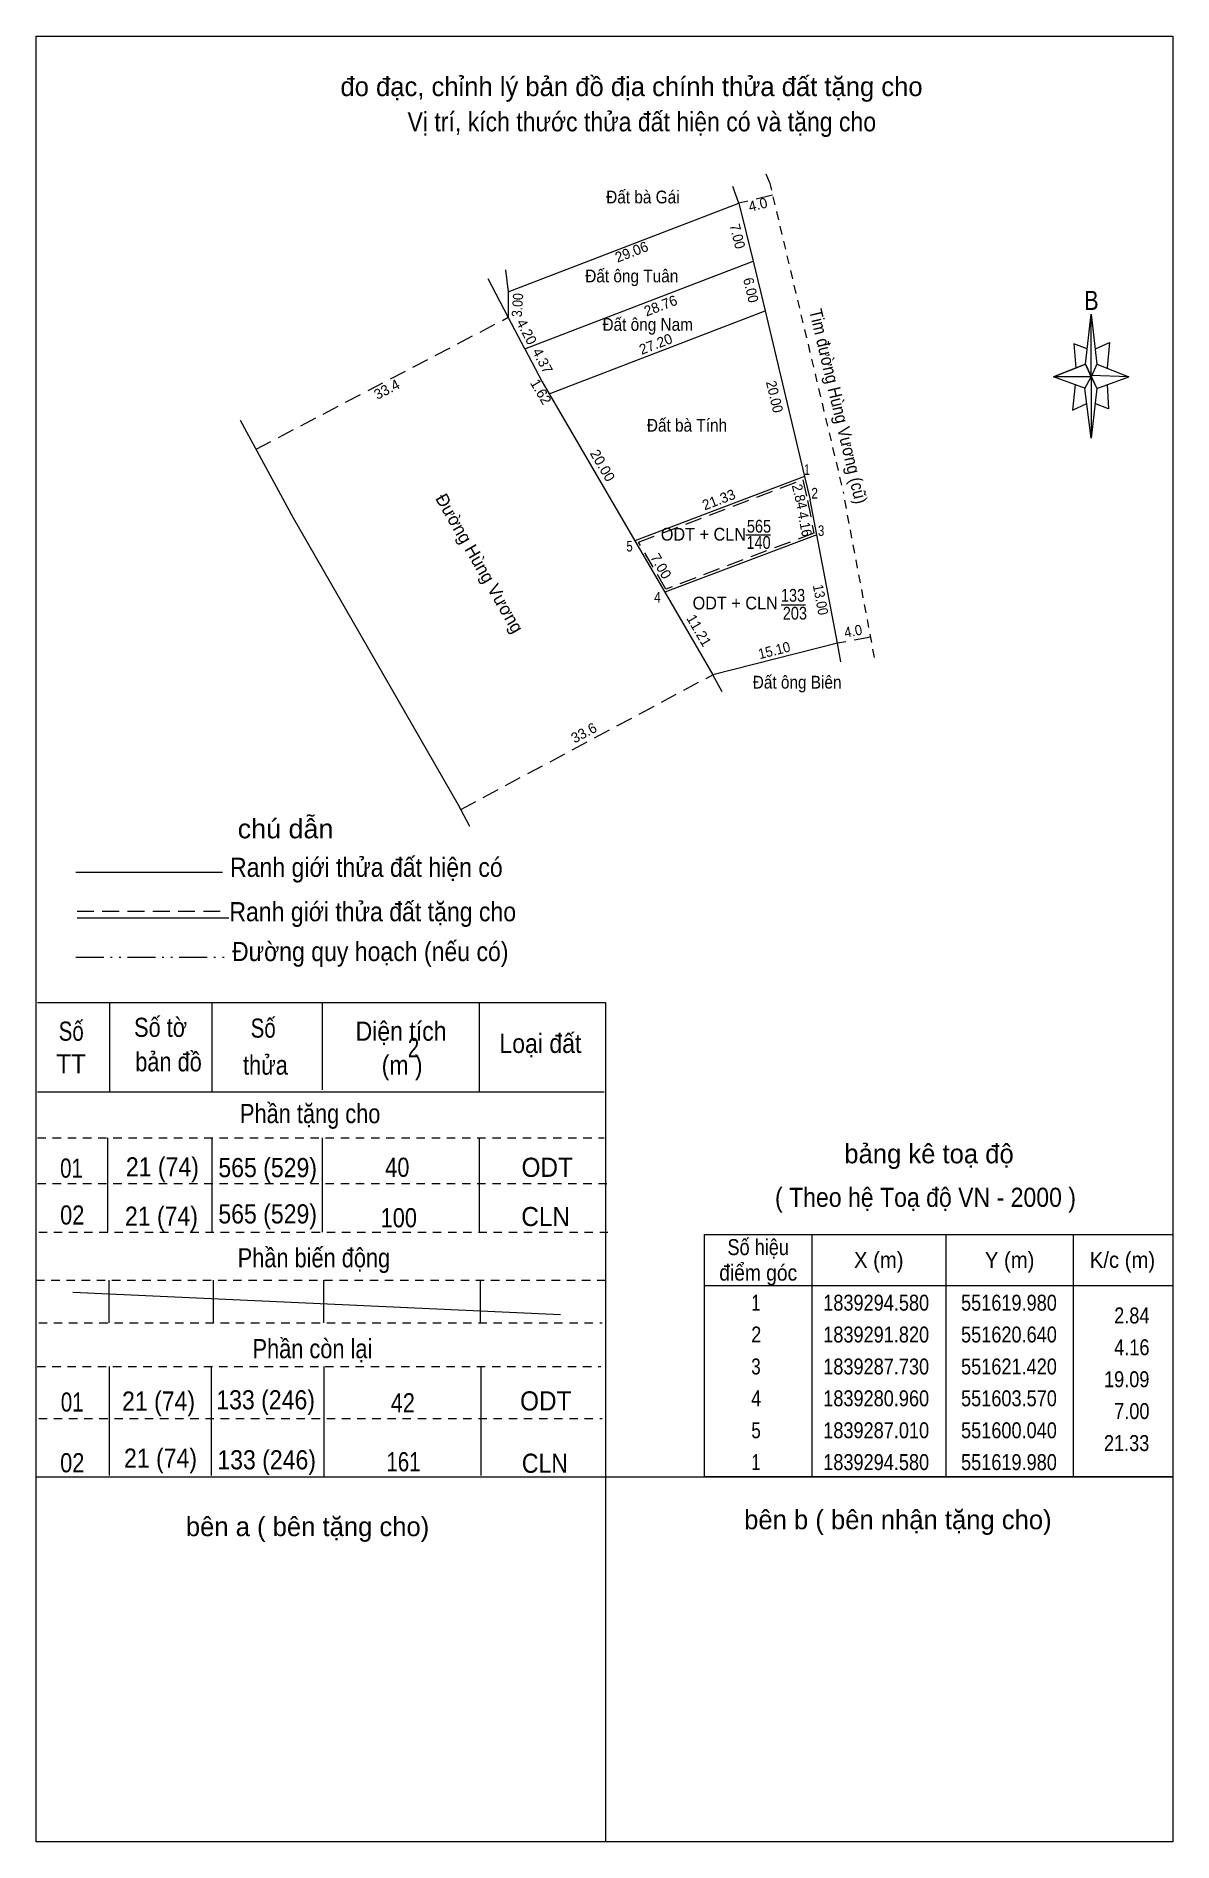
# Model space of a CAD drawing. Header units: metres. Extents: x 551104 to 552288, y 1839210 to 1839429.
# Drawn here: x 551665.2 to 551798.8, y 1839209.7 to 1839421.9 of the extents above; entities that cross this region are included whole.
import ezdxf
from ezdxf.enums import TextEntityAlignment as Align

# ---------------------------------------------------------------- set-up
doc = ezdxf.new("R2010")
doc.units = ezdxf.units.M
doc.header["$LTSCALE"] = 0.66
for name, pattern in [('DASH_DOUBLE_DOT', [9.2, 5, -1.2, 0.3, -1.2, 0.3, -1.2]), ('DOTTED', [1.5, 0.3, -1.2]), ('MEDIUM_DASHED', [4.5, 3, -1.5]), ('SHORT_DASHED', [2.7, 1.5, -1.2])]:
    doc.linetypes.add(name, pattern=pattern)
for name, color, linetype, lineweight in [('1', 7, 'DOTTED', 13), ('10', 7, 'Continuous', 13), ('5', 7, 'Continuous', 13), ('63', 7, 'Continuous', 13)]:
    doc.layers.add(name, color=color, linetype=linetype, lineweight=lineweight)

msp = doc.modelspace()

# ---------------------------------------------------------------- texts
at = {"layer": '1', "width": 0.8}
msp.add_text('2', height=2.25, dxfattribs=at).set_placement((551709.595, 1839301.91), align=Align.CENTER)
at = {"layer": '10'}
for s, width, p in [('Đất bà Gái', 0.9, (551736.55, 1839402.28)), ('Đất ông Tuân', 0.9, (551735.245, 1839393)), ('Đất ông Nam', 0.9, (551737.12, 1839387.3)), ('Đất bà Tính', 0.9, (551741.735, 1839375.45)), ('565', 0.85, (551750.195, 1839363.58)), ('ODT + CLN', 0.95, (551743.66, 1839362.64)), ('140', 0.85, (551750.145, 1839361.67)), ('133', 0.85, (551754.195, 1839355.46)), ('ODT + CLN', 0.95, (551747.4, 1839354.55)), ('203', 0.85, (551754.415, 1839353.36)), ('Đất ông Biên', 0.9, (551754.68, 1839345.25))]:
    msp.add_text(s, height=1.5, dxfattribs=dict(at, width=width)).set_placement(p, align=Align.CENTER)
for s, height, rotation, p in [('4.0', 1.2, 13.831, (551750.2116, 1839401.5538)), ('29.06', 1.2, 20.974, (551735.4402, 1839396.0254)), ('28.76', 1.2, 21.032, (551738.8497, 1839389.6974)), ('4.20', 1.2, 297.663, (551722.3613, 1839386.9086)), ('27.20', 1.2, 21.032, (551738.2747, 1839385.1893)), ('4.37', 1.2, 297.502, (551724.229, 1839383.5021)), ('33.4', 1.2, 27.607, (551706.727, 1839379.8924)), ('1.62', 1.2, 300.358, (551724.0462, 1839379.8382)), ('20.00', 1.2, 300.271, (551731.295, 1839371.1725)), ('Đường Hùng Vương', 1.5, 299.895, (551716.7047, 1839359.6038)), ('21.33', 1.2, 21.032, (551745.6847, 1839366.8977)), ('7.00', 1.2, 300.262, (551738.1563, 1839359.3424)), ('11.21', 1.2, 300.201, (551742.6304, 1839351.7868)), ('33.6', 1.2, 28.13, (551729.8971, 1839339.5243))]:
    msp.add_text(s, height=height, rotation=rotation, dxfattribs=at).set_placement(p, align=Align.CENTER)
for s, height, rotation, width, p in [('7.00', 1.2, 283.878, 0.95, (551747.0897, 1839398.2739)), ('6.00', 1.2, 283.388, 0.95, (551748.6654, 1839391.9489)), ('3.00', 1.2, 86.355, 0.9, (551722.408, 1839390.2819)), ('Tim đường Hùng Vương (cũ)', 1.5, 283.383, 0.9, (551758.7976, 1839378.2536)), ('20.00', 1.2, 283.383, 0.95, (551751.4469, 1839379.4239)), ('2.84', 1.2, 283.449, 0.95, (551754.3868, 1839367.6795)), ('4.16', 1.2, 280.797, 0.95, (551755.0032, 1839364.4774)), ('13.00', 1.2, 280.774, 0.9, (551756.8578, 1839355.5822)), ('4.0', 1.2, 10.69, 0.95, (551761.3687, 1839351.418)), ('15.10', 1.2, 14.147, 0.95, (551752.1284, 1839349.1634))]:
    msp.add_text(s, height=height, rotation=rotation, dxfattribs=dict(at, width=width)).set_placement(p, align=Align.CENTER)
at = {"layer": '5'}
for s, p in [('đo đạc, chỉnh lý bản đồ địa chính thửa đất tặng cho', (551735.215, 1839414.89)), ('bảng kê toạ độ', (551770.18, 1839289.45)), ('bên b ( bên nhận tặng cho)', (551766.52, 1839246.44)), ('bên a ( bên tặng cho)', (551697.14, 1839245.63))]:
    msp.add_text(s, height=2.25, dxfattribs=at).set_placement(p, align=Align.CENTER)
for s, width, p in [('Vị trí, kích thước thửa đất hiện có và tặng cho', 0.9, (551736.425, 1839410.75)), ('B', 0.85, (551789.265, 1839389.75)), ('chú dẫn', 1.05, (551694.555, 1839327.65)), ('Ranh giới thửa đất hiện có ', 0.9, (551704.43, 1839323.12)), ('Ranh giới thửa đất tặng cho', 0.9, (551704.8, 1839317.9)), ('Đường quy hoạch (nếu có)', 0.9, (551704.51, 1839313.22)), ('Số', 0.8, (551669.365, 1839303.86)), ('Số tờ', 0.85, (551679.865, 1839304.31)), ('Số', 0.8, (551691.925, 1839304.22)), ('Diện tích', 0.9, (551708.13, 1839303.86)), ('Loại đất', 0.9, (551724.505, 1839302.42)), ('TT', 0.95, (551669.355, 1839300.02)), ('bản đồ', 0.85, (551680.8, 1839300.26)), ('thửa', 0.85, (551692.19, 1839299.87)), ('(m )', 0.9, (551708.255, 1839299.87)), ('Phần tặng cho', 0.85, (551697.45, 1839294.17)), ('01', 0.8, (551669.4, 1839287.76)), ('21 (74)', 0.9, (551680.08, 1839287.91)), ('565 (529)', 0.9, (551692.455, 1839287.82)), ('40', 0.85, (551707.69, 1839287.86)), ('ODT', 0.95, (551725.305, 1839287.86)), ('( Theo hệ Toạ độ VN - 2000 )', 0.9, (551769.765, 1839284.33)), ('02', 0.85, (551669.485, 1839282.25)), ('21 (74)', 0.9, (551679.97, 1839282.11)), ('565 (529)', 0.9, (551692.455, 1839282.38)), ('100', 0.85, (551707.865, 1839281.93)), ('CLN', 0.95, (551725.12, 1839282.07)), ('Phần biến động', 0.85, (551697.89, 1839277.22)), ('Phần còn lại', 0.85, (551697.715, 1839266.54)), ('01', 0.8, (551669.48, 1839260.27)), ('21 (74)', 0.9, (551679.63, 1839260.38)), ('133 (246)', 0.9, (551692.215, 1839260.53)), ('42', 0.85, (551708.335, 1839260.18)), ('ODT', 0.95, (551725.135, 1839260.4)), ('02', 0.85, (551669.49, 1839253.13)), ('21 (74)', 0.9, (551679.86, 1839253.67)), ('133 (246)', 0.9, (551692.335, 1839253.48)), ('161', 0.8, (551708.415, 1839253.25)), ('CLN', 0.9, (551725.035, 1839253.07))]:
    msp.add_text(s, height=2.25, dxfattribs=dict(at, width=width)).set_placement(p, align=Align.CENTER)
at = {"layer": '63'}
for s, height, width, p in [(' 1', 1.25, 0.75, (551756.19, 1839370.37)), (' 2', 1.25, 0.85, (551757.13, 1839367.59)), (' 3', 1.25, 0.8, (551757.87, 1839363.19)), (' 5', 1.25, 0.8, (551735.36, 1839361.36)), (' 4', 1.25, 0.85, (551738.66, 1839355.36)), ('2.84', 1.875, 0.85, (551796.09, 1839270.63)), ('4.16', 1.875, 0.85, (551796.09, 1839266.89)), ('19.09', 1.875, 0.85, (551796.08, 1839263.13)), ('7.00', 1.875, 0.85, (551796.09, 1839259.39)), ('21.33', 1.875, 0.85, (551796.07, 1839255.63))]:
    msp.add_text(s, height=height, dxfattribs=dict(at, width=width)).set_placement(p, align=Align.RIGHT)
for s, width, p in [('Số hiệu', 0.85, (551750.105, 1839278.66)), ('điểm góc', 0.9, (551750.105, 1839275.66)), ('X (m)', 0.95, (551764.275, 1839277.16)), ('Y (m)', 0.95, (551779.655, 1839277.16)), ('K/c (m)', 0.95, (551792.915, 1839277.16)), (' 1', 0.75, (551749.57, 1839272.13)), ('1839294.580', 0.85, (551763.97, 1839272.13)), ('551619.980', 0.85, (551779.575, 1839272.13)), (' 2', 0.85, (551749.58, 1839268.39)), ('1839291.820', 0.85, (551763.97, 1839268.39)), ('551620.640', 0.85, (551779.575, 1839268.39)), (' 3', 0.8, (551749.56, 1839264.63)), ('1839287.730', 0.85, (551763.97, 1839264.63)), ('551621.420', 0.85, (551779.575, 1839264.63)), (' 4', 0.85, (551749.565, 1839260.89)), ('1839280.960', 0.85, (551763.97, 1839260.89)), ('551603.570', 0.85, (551779.575, 1839260.89)), (' 5', 0.8, (551749.575, 1839257.13)), ('1839287.010', 0.85, (551763.97, 1839257.13)), ('551600.040', 0.85, (551779.575, 1839257.13)), (' 1', 0.75, (551749.57, 1839253.39)), ('1839294.580', 0.85, (551763.97, 1839253.39)), ('551619.980', 0.85, (551779.575, 1839253.39))]:
    msp.add_text(s, height=1.875, dxfattribs=dict(at, width=width)).set_placement(p, align=Align.CENTER)

# ---------------------------------------------------------------- linework, layer by layer
at = {"layer": '1', "linetype": 'Continuous'}
msp.add_line((551665.4, 1839297.86), (551732, 1839297.86), dxfattribs=at)
at = {"layer": '1', "linetype": 'SHORT_DASHED'}
for p, q in [((551665.4, 1839292.46), (551732, 1839292.46)), ((551665.4, 1839287.06), (551732.3, 1839287.06)), ((551665.54, 1839281.36), (551732.44, 1839281.36)), ((551665.24, 1839275.72), (551732.14, 1839275.72)), ((551665.54, 1839270.71), (551731.78, 1839270.71)), ((551665.36, 1839265.55), (551731.59, 1839265.55)), ((551665.54, 1839259.46), (551731.77, 1839259.46))]:
    msp.add_line(p, q, dxfattribs=at)
at = {"layer": '1', "linetype": 'Continuous'}
msp.add_lwpolyline([(551665.26, 1839421.94), (551798.84, 1839421.94), (551798.84, 1839209.69), (551665.26, 1839209.69)], close=True, dxfattribs=at)
at = {"layer": '10', "linetype": 'SHORT_DASHED'}
for p, q in [((551751.42, 1839404.79), (551750.87, 1839406.19)), ((551751.42, 1839404.79), (551760.13, 1839368.18)), ((551763.78, 1839348.91), (551760.13, 1839368.18))]:
    msp.add_line(p, q, dxfattribs=at)
at = {"layer": '10'}
for p, q in [((551747.84, 1839402.29), (551747.12, 1839404.28)), ((551720.71, 1839391.89), (551747.84, 1839402.29)), ((551747.84, 1839402.29), (551749.52, 1839395.49)), ((551722.68, 1839385.17), (551749.52, 1839395.49)), ((551749.52, 1839395.49), (551750.91, 1839389.65)), ((551720.73, 1839388.89), (551718.37, 1839393.41)), ((551720.39, 1839394.47), (551720.71, 1839391.89)), ((551720.71, 1839391.89), (551720.73, 1839388.89)), ((551722.68, 1839385.17), (551720.73, 1839388.89)), ((551725.52, 1839379.89), (551750.91, 1839389.65)), ((551722.68, 1839385.17), (551724.7, 1839381.29)), ((551724.7, 1839381.29), (551725.52, 1839379.89)), ((551725.52, 1839379.89), (551735.6, 1839362.62)), ((551748.66, 1839363.31), (551751.53, 1839363.31)), ((551752.8, 1839355.1), (551755.67, 1839355.1)), ((551759.41, 1839350.57), (551744.77, 1839346.88)), ((551759.82, 1839348.4), (551759.41, 1839350.57)), ((551745.85, 1839344.86), (551744.77, 1839346.88)), ((551716.23, 1839329.02), (551714.83, 1839331.63))]:
    msp.add_line(p, q, dxfattribs=at)
at = {"layer": '10', "linetype": 'MEDIUM_DASHED'}
for p, q in [((551751.78, 1839403.26), (551747.84, 1839402.29)), ((551691.09, 1839373.39), (551720.73, 1839388.89)), ((551763.33, 1839351.31), (551759.41, 1839350.57)), ((551715.16, 1839331.05), (551744.77, 1839346.88))]:
    msp.add_line(p, q, dxfattribs=at)
at = {"layer": '10'}
for points in [[(551750.91, 1839389.65), (551755.54, 1839370.19), (551756.2, 1839367.43)], [(551714.83, 1839331.63), (551695.49, 1839365.27), (551689.26, 1839376.77)], [(551759.41, 1839350.57), (551756.98, 1839363.34), (551756.2, 1839367.43)], [(551735.6, 1839362.62), (551739.13, 1839356.57), (551744.77, 1839346.88)]]:
    msp.add_lwpolyline(points, dxfattribs=at)
at = {"layer": '5'}
for p, q in [((551788.56, 1839383.39), (551789.24, 1839389.24)), ((551788.56, 1839380.54), (551784.81, 1839381.89)), ((551789.91, 1839383.39), (551793.66, 1839381.89)), ((551789.91, 1839380.54), (551789.24, 1839374.69)), ((551791.11, 1839380.99), (551791.26, 1839378.14)), ((551791.26, 1839378.14), (551789.68, 1839378.74)), ((551669.9, 1839323.66), (551687.15, 1839323.66)), ((551670.05, 1839318.32), (551687.9, 1839318.32)), ((551665.4, 1839308.36), (551732.16, 1839308.36)), ((551673.88, 1839308.36), (551673.88, 1839297.86)), ((551685.88, 1839308.36), (551685.88, 1839297.86)), ((551698.84, 1839308.36), (551698.84, 1839298.07)), ((551717.3, 1839308.36), (551717.3, 1839297.86)), ((551732.16, 1839308.36), (551732.16, 1839209.69)), ((551673.64, 1839292.46), (551673.64, 1839281.36)), ((551685.88, 1839292.46), (551685.88, 1839281.36)), ((551698.84, 1839292.46), (551698.84, 1839281.36)), ((551717.3, 1839292.46), (551717.3, 1839281.36)), ((551673.8, 1839275.72), (551673.8, 1839270.71)), ((551686.04, 1839275.72), (551686.04, 1839270.71)), ((551699, 1839275.72), (551699, 1839270.71)), ((551717.44, 1839275.72), (551717.44, 1839270.71)), ((551673.84, 1839265.55), (551673.84, 1839252.77)), ((551685.81, 1839265.55), (551685.81, 1839252.77)), ((551699.07, 1839265.55), (551699.07, 1839252.59)), ((551717.49, 1839265.55), (551717.49, 1839252.77)), ((551665.26, 1839252.59), (551798.84, 1839252.59))]:
    msp.add_line(p, q, dxfattribs=at)
at = {"layer": '5', "linetype": 'MEDIUM_DASHED'}
msp.add_line((551670.05, 1839319.07), (551687.75, 1839319.07), dxfattribs=at)
at = {"layer": '5', "linetype": 'DASH_DOUBLE_DOT'}
msp.add_line((551669.9, 1839313.67), (551687.75, 1839313.67), dxfattribs=at)
at = {"layer": '5'}
for points in [[(551789.24, 1839389.24), (551789.91, 1839383.39), (551789.24, 1839381.89)], [(551789.24, 1839381.89), (551784.81, 1839381.89), (551788.56, 1839383.39), (551789.91, 1839380.54), (551793.66, 1839381.89), (551789.24, 1839382.04)], [(551789.24, 1839381.89), (551789.24, 1839374.69), (551788.48, 1839380.54)]]:
    msp.add_lwpolyline(points, close=True, dxfattribs=at)
for points in [[(551788.78, 1839385.19), (551787.21, 1839385.79), (551787.44, 1839382.94)], [(551789.76, 1839385.19), (551791.41, 1839385.94), (551791.11, 1839382.94)], [(551789.24, 1839381.89), (551788.56, 1839383.39), (551784.81, 1839381.89)], [(551789.24, 1839381.89), (551789.91, 1839380.54), (551793.66, 1839381.89)], [(551787.36, 1839380.99), (551787.06, 1839377.99), (551788.71, 1839378.74)]]:
    msp.add_lwpolyline(points, dxfattribs=at)
at = {"layer": '63'}
for p, q in [((551755.54, 1839370.19), (551735.6, 1839362.62)), ((551756.98, 1839363.34), (551739.13, 1839356.57)), ((551756.4, 1839281.09), (551756.4, 1839252.59)), ((551772.14, 1839281.09), (551772.14, 1839252.59)), ((551787.14, 1839281.09), (551787.14, 1839252.59)), ((551669.57, 1839274.31), (551726.87, 1839271.69)), ((551743.8, 1839275.09), (551798.84, 1839275.09))]:
    msp.add_line(p, q, dxfattribs=at)
at = {"layer": '63', "linetype": 'MEDIUM_DASHED'}
msp.add_lwpolyline([(551755.33, 1839369.79), (551755.91, 1839367.37), (551756.64, 1839363.53), (551739.26, 1839356.94), (551736.04, 1839362.47)], close=True, dxfattribs=at)
at = {"layer": '63'}
msp.add_lwpolyline([(551743.8, 1839281.09), (551798.84, 1839281.09), (551798.84, 1839252.59), (551743.8, 1839252.59)], close=True, dxfattribs=at)

msp.set_redraw_order([(e.dxf.handle, doc.entitydb.next_handle()) for e in msp.query("TEXT MTEXT ATTDEF DIMENSION ARC_DIMENSION")])  # texts and dimensions are drawn at this point

doc.saveas('drawing.dxf')
